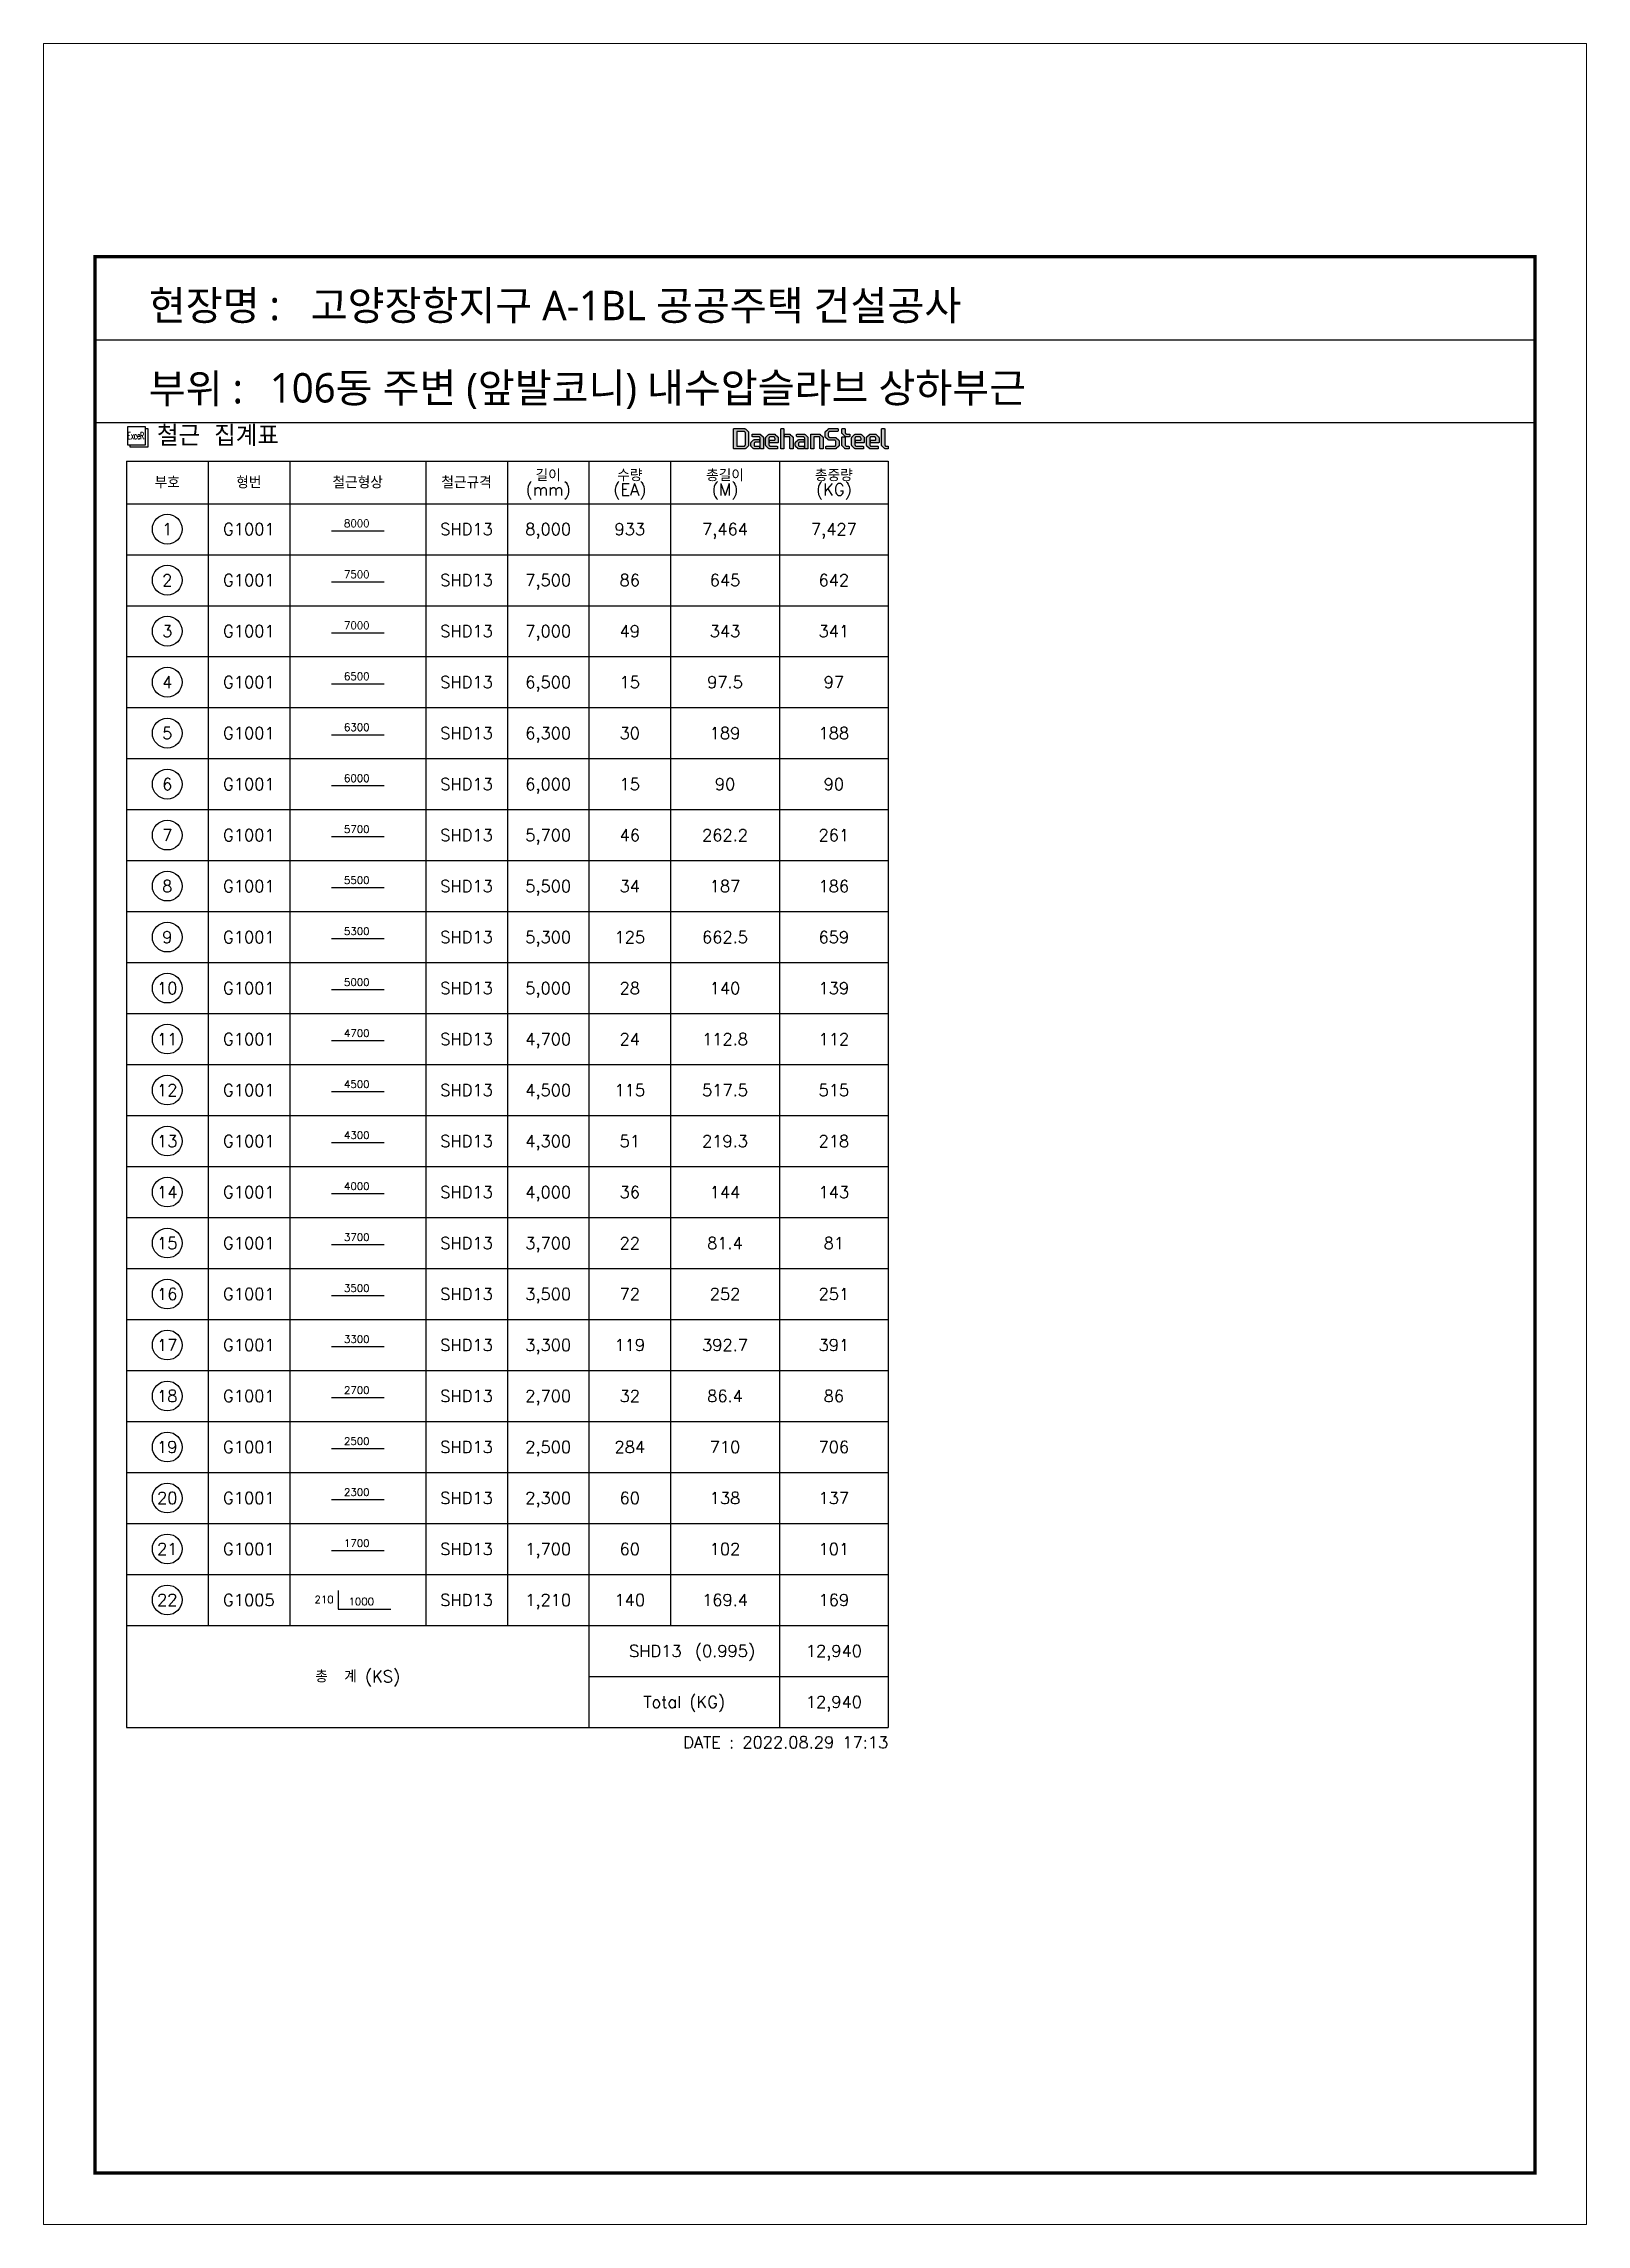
# Model space of a CAD drawing. Header units: millimetres. Extents: x 327808 to 2562540, y -728300 to 402793.
# Drawn here: x 516989 to 544205, y -264021 to -225530 of the extents above; entities that cross this region are included whole.
import ezdxf
from ezdxf.enums import TextEntityAlignment as Align

# ---------------------------------------------------------------- set-up
doc = ezdxf.new("R2010")
doc.units = ezdxf.units.MM
doc.header["$LTSCALE"] = 140
for name, color, linetype in [('AMAC-TITLE', 7, 'Continuous'), ('FORM-L', 7, 'Continuous'), ('SHOPLINE', 7, 'Continuous'), ('XDIM', 7, 'Continuous')]:
    doc.layers.add(name, color=color, linetype=linetype)
doc.layers.add('TEXT', color=3, linetype='Continuous', lineweight=9)
doc.styles.add('XRebar', font='Romans.shx', dxfattribs={"bigfont": 'whgtxt.shx'})
doc.styles.add('XRebar2', font='Romans.shx')
doc.styles.add('돋움', font='malgun.ttf')

msp = doc.modelspace()

# ---------------------------------------------------------------- texts
at = {"layer": 'AMAC-TITLE', "color": 2, "linetype": 'Continuous', "style": '돋움'}
msp.add_text('106동 주변 (앞발코니) 내수압슬라브 상하부근', height=519.024, dxfattribs=at).set_placement((520980.6, -231864.6))
at = {"layer": 'XDIM', "color": 30, "linetype": 'Continuous', "ltscale": 1.29965e-311, "style": 'XRebar', "width": 0.5}
msp.add_text('ExceR.', height=120, dxfattribs=at).set_placement((518630, -232450), align=Align.MIDDLE_CENTER)
at = {"layer": 'XDIM', "color": 50, "linetype": 'Continuous', "ltscale": 1.29965e-311, "style": 'XRebar'}
msp.add_text('철근 집계표', height=360, dxfattribs=at).set_placement((518990, -232450), align=Align.MIDDLE_LEFT)
for s, p in [('부호', (519170, -233275)), ('형번', (520610, -233275)), ('철근형상', (522530, -233275)), ('철근규격', (524450, -233275)), ('(mm)', (525890, -233401)), ('길이', (525890, -233149)), ('(EA)', (527330, -233401)), ('수량', (527330, -233149)), ('총길이', (529010, -233149)), ('(M)', (529010, -233401)), ('총중량', (530930, -233149)), ('(KG)', (530930, -233401)), ('1', (519170, -234100)), ('G1001', (520610, -234100)), ('SHD13', (524450, -234100)), ('8,000', (525890, -234100)), ('933', (527330, -234100)), ('7,464', (529010, -234100)), ('7,427', (530930, -234100)), ('2', (519170, -235000)), ('G1001', (520610, -235000)), ('SHD13', (524450, -235000)), ('7,500', (525890, -235000)), ('86', (527330, -235000)), ('645', (529010, -235000)), ('642', (530930, -235000)), ('3', (519170, -235900)), ('G1001', (520610, -235900)), ('SHD13', (524450, -235900)), ('7,000', (525890, -235900)), ('49', (527330, -235900)), ('343', (529010, -235900)), ('341', (530930, -235900)), ('4', (519170, -236800)), ('G1001', (520610, -236800)), ('SHD13', (524450, -236800)), ('6,500', (525890, -236800)), ('15', (527330, -236800)), ('97.5', (529010, -236800)), ('97', (530930, -236800)), ('5', (519170, -237700)), ('G1001', (520610, -237700)), ('SHD13', (524450, -237700)), ('6,300', (525890, -237700)), ('30', (527330, -237700)), ('189', (529010, -237700)), ('188', (530930, -237700)), ('6', (519170, -238600)), ('G1001', (520610, -238600)), ('SHD13', (524450, -238600)), ('6,000', (525890, -238600)), ('15', (527330, -238600)), ('90', (529010, -238600)), ('90', (530930, -238600)), ('7', (519170, -239500)), ('G1001', (520610, -239500)), ('SHD13', (524450, -239500)), ('5,700', (525890, -239500)), ('46', (527330, -239500)), ('262.2', (529010, -239500)), ('261', (530930, -239500)), ('8', (519170, -240400)), ('G1001', (520610, -240400)), ('SHD13', (524450, -240400)), ('5,500', (525890, -240400)), ('34', (527330, -240400)), ('187', (529010, -240400)), ('186', (530930, -240400)), ('9', (519170, -241300)), ('G1001', (520610, -241300)), ('SHD13', (524450, -241300)), ('5,300', (525890, -241300)), ('125', (527330, -241300)), ('662.5', (529010, -241300)), ('659', (530930, -241300)), ('10', (519170, -242200)), ('G1001', (520610, -242200)), ('SHD13', (524450, -242200)), ('5,000', (525890, -242200)), ('28', (527330, -242200)), ('140', (529010, -242200)), ('139', (530930, -242200)), ('11', (519170, -243100)), ('G1001', (520610, -243100)), ('SHD13', (524450, -243100)), ('4,700', (525890, -243100)), ('24', (527330, -243100)), ('112.8', (529010, -243100)), ('112', (530930, -243100)), ('12', (519170, -244000)), ('G1001', (520610, -244000)), ('SHD13', (524450, -244000)), ('4,500', (525890, -244000)), ('115', (527330, -244000)), ('517.5', (529010, -244000)), ('515', (530930, -244000)), ('13', (519170, -244900)), ('G1001', (520610, -244900)), ('SHD13', (524450, -244900)), ('4,300', (525890, -244900)), ('51', (527330, -244900)), ('219.3', (529010, -244900)), ('218', (530930, -244900)), ('14', (519170, -245800)), ('G1001', (520610, -245800)), ('SHD13', (524450, -245800)), ('4,000', (525890, -245800)), ('36', (527330, -245800)), ('144', (529010, -245800)), ('143', (530930, -245800)), ('15', (519170, -246700)), ('G1001', (520610, -246700)), ('SHD13', (524450, -246700)), ('3,700', (525890, -246700)), ('22', (527330, -246700)), ('81.4', (529010, -246700)), ('81', (530930, -246700)), ('16', (519170, -247600)), ('G1001', (520610, -247600)), ('SHD13', (524450, -247600)), ('3,500', (525890, -247600)), ('72', (527330, -247600)), ('252', (529010, -247600)), ('251', (530930, -247600)), ('17', (519170, -248500)), ('G1001', (520610, -248500)), ('SHD13', (524450, -248500)), ('3,300', (525890, -248500)), ('119', (527330, -248500)), ('392.7', (529010, -248500)), ('391', (530930, -248500)), ('18', (519170, -249400)), ('G1001', (520610, -249400)), ('SHD13', (524450, -249400)), ('2,700', (525890, -249400)), ('32', (527330, -249400)), ('86.4', (529010, -249400)), ('86', (530930, -249400)), ('19', (519170, -250300)), ('G1001', (520610, -250300)), ('SHD13', (524450, -250300)), ('2,500', (525890, -250300)), ('284', (527330, -250300)), ('710', (529010, -250300)), ('706', (530930, -250300)), ('20', (519170, -251200)), ('G1001', (520610, -251200)), ('SHD13', (524450, -251200)), ('2,300', (525890, -251200)), ('60', (527330, -251200)), ('138', (529010, -251200)), ('137', (530930, -251200)), ('21', (519170, -252100)), ('G1001', (520610, -252100)), ('SHD13', (524450, -252100)), ('1,700', (525890, -252100)), ('60', (527330, -252100)), ('102', (529010, -252100)), ('101', (530930, -252100)), ('22', (519170, -253000)), ('G1005', (520610, -253000)), ('SHD13', (524450, -253000)), ('1,210', (525890, -253000)), ('140', (527330, -253000)), ('169.4', (529010, -253000)), ('169', (530930, -253000)), ('SHD13', (527780, -253900)), ('(0.995)', (529010, -253900)), ('12,940', (530930, -253900)), ('총  계 (KS)', (522530, -254350)), ('Total (KG)', (528290, -254800)), ('12,940', (530930, -254800))]:
    msp.add_text(s, height=210, dxfattribs=at).set_placement(p, align=Align.MIDDLE_CENTER)
at = {"layer": 'XDIM', "color": 3, "linetype": 'Continuous', "ltscale": 1.29965e-311, "style": 'XRebar'}
msp.add_text('DATE : 2022.08.29 17:13', height=210, dxfattribs=at).set_placement((531890, -255407.5), align=Align.TOP_RIGHT)

# ---------------------------------------------------------------- blocks, each defined once
blk = doc.blocks.new('zsdfhetshts')
blk.add_lwpolyline([(0, 0), (15120, 0), (15120, 21384), (0, 21384)], close=True)
at = {"layer": 'FORM-L', "const_width": 32.6}
blk.add_lwpolyline([(504, 504), (14616, 504), (14616, 19296), (504, 19296)], close=True, dxfattribs=at)
at = {"layer": 'SHOPLINE'}
blk.add_line((504, 18480), (14625, 18480), dxfattribs=at)
blk.add_lwpolyline([(504, 19296), (14616, 19296), (14616, 17664), (504, 17664)], close=True, dxfattribs=at)
at = {"layer": 'AMAC-TITLE', "color": 3, "linetype": 'Continuous', "style": '돋움'}
for s, height, p in [('현장명 :', 288.3, (1031, 18672)), ('고양장항지구 A-1BL 공공주택 건설공사', 288.35, (2618, 18672)), ('부위 :', 288.3, (1031, 17857))]:
    blk.add_text(s, height=height, dxfattribs=at).set_placement(p)
blk = doc.blocks.new('dhs_logoA')
at = {"color": 30}
for points in [[(357, 585), (428, 516), (429, 516), (433, 512), (436, 507), (438, 502), (441, 497), (442, 491), (443, 485), (443, 480), (443, 119), (443, 119), (443, 112), (442, 107), (440, 101), (438, 96), (435, 91), (432, 86), (428, 82), (357, 13), (357, 13), (354, 10), (351, 8), (347, 6), (344, 4), (341, 3), (340, 3), (336, 2), (331, 1), (327, 0), (323, 0), (21, 0), (21, 0), (16, 0), (12, 2), (8, 3), (5, 6), (3, 9), (1, 12), (0, 17), (0, 21), (0, 577), (0, 578), (0, 583), (2, 587), (3, 590), (6, 593), (9, 596), (12, 597), (17, 598), (21, 598), (323, 598), (323, 598), (328, 598), (332, 597), (336, 596), (341, 595), (341, 595), (345, 594), (348, 592), (351, 590), (354, 588)], [(332, 94), (332, 95), (335, 97), (337, 100), (339, 103), (341, 106), (343, 109), (343, 110), (345, 113), (346, 116), (347, 120), (347, 124), (347, 127), (347, 472), (347, 472), (347, 476), (347, 479), (346, 483), (344, 486), (343, 490), (343, 490), (341, 493), (339, 496), (337, 499), (334, 502), (332, 504), (331, 504), (329, 507), (326, 509), (323, 511), (320, 513), (317, 514), (317, 514), (313, 516), (310, 517), (307, 518), (303, 518), (300, 518), (107, 518), (107, 518), (104, 518), (101, 517), (100, 516), (98, 514), (97, 512), (97, 510), (96, 507), (96, 92), (96, 91), (97, 88), (97, 86), (99, 84), (100, 82), (102, 81), (105, 81), (107, 80), (300, 80), (300, 80), (304, 81), (307, 81), (311, 82), (314, 83), (317, 85), (317, 85), (321, 86), (324, 88), (327, 90), (330, 92)], [(745, 275), (746, 275), (751, 275), (755, 274), (759, 272), (762, 269), (764, 266), (766, 263), (767, 258), (767, 254), (767, 215), (767, 215), (766, 210), (765, 206), (764, 202), (761, 200), (758, 197), (754, 196), (750, 195), (745, 195), (638, 195), (637, 195), (631, 194), (625, 193), (620, 191), (616, 188), (612, 185), (610, 181), (608, 176), (607, 170), (606, 164), (606, 111), (606, 111), (607, 104), (608, 99), (610, 94), (613, 90), (616, 86), (621, 84), (626, 82), (632, 81), (638, 80), (745, 80), (746, 80), (751, 80), (755, 79), (759, 77), (762, 75), (764, 72), (766, 68), (767, 63), (767, 59), (767, 21), (767, 21), (766, 16), (765, 12), (764, 8), (761, 5), (758, 3), (754, 1), (750, 0), (745, 0), (615, 0), (615, 0), (611, 0), (608, 1), (605, 1), (601, 2), (598, 3), (597, 3), (594, 5), (591, 6), (587, 8), (584, 11), (582, 13), (525, 66), (525, 66), (521, 71), (518, 76), (516, 81), (514, 86), (512, 92), (511, 97), (511, 103), (511, 172), (511, 172), (511, 178), (512, 184), (514, 190), (516, 195), (519, 200), (522, 204), (525, 208), (582, 262), (582, 262), (586, 265), (590, 267), (594, 270), (598, 271), (598, 272), (602, 273), (605, 274), (609, 275), (612, 275), (615, 275)], [(883, 321), (883, 21), (883, 21), (882, 16), (881, 12), (879, 8), (877, 5), (874, 3), (870, 1), (866, 0), (861, 0), (808, 0), (807, 0), (802, 0), (798, 2), (794, 3), (791, 6), (789, 9), (788, 12), (787, 17), (786, 21), (786, 312), (786, 313), (786, 316), (786, 320), (785, 324), (783, 327), (782, 330), (782, 331), (780, 334), (778, 337), (776, 340), (773, 342), (771, 345), (771, 345), (768, 348), (765, 350), (762, 352), (759, 353), (756, 354), (756, 355), (752, 356), (749, 358), (746, 358), (742, 359), (739, 359), (570, 359), (570, 359), (565, 360), (561, 361), (557, 362), (554, 365), (552, 368), (550, 371), (549, 376), (549, 380), (549, 418), (549, 419), (550, 424), (551, 428), (552, 431), (555, 434), (558, 436), (562, 438), (566, 439), (570, 439), (762, 439), (762, 439), (766, 439), (769, 438), (773, 438), (776, 437), (779, 436), (780, 436), (784, 434), (787, 433), (790, 431), (793, 428), (796, 426), (867, 358), (868, 357), (872, 353), (875, 348), (878, 343), (880, 338), (881, 332), (882, 326)], [(1040, 312), (1040, 127), (1040, 126), (1041, 123), (1041, 119), (1042, 115), (1044, 112), (1045, 109), (1045, 109), (1047, 106), (1049, 103), (1051, 100), (1054, 97), (1056, 94), (1056, 94), (1059, 92), (1062, 89), (1065, 87), (1068, 86), (1071, 85), (1071, 84), (1075, 83), (1078, 82), (1081, 81), (1085, 80), (1088, 80), (1271, 80), (1272, 80), (1277, 80), (1281, 79), (1284, 77), (1287, 75), (1290, 72), (1291, 68), (1292, 63), (1293, 59), (1293, 21), (1293, 21), (1292, 16), (1291, 12), (1289, 8), (1287, 5), (1284, 3), (1280, 1), (1276, 0), (1271, 0), (1065, 0), (1064, 0), (1060, 0), (1056, 1), (1051, 2), (1047, 3), (1047, 3), (1043, 5), (1040, 6), (1037, 8), (1034, 11), (1031, 13), (959, 82), (959, 82), (955, 87), (952, 92), (949, 97), (947, 102), (945, 107), (944, 113), (944, 119), (944, 321), (944, 321), (945, 327), (946, 333), (947, 338), (949, 344), (952, 349), (956, 353), (959, 358), (1031, 426), (1031, 426), (1034, 429), (1037, 431), (1041, 433), (1044, 435), (1047, 436), (1048, 436), (1051, 437), (1055, 438), (1058, 439), (1062, 439), (1065, 439), (1196, 439), (1196, 439), (1201, 439), (1205, 438), (1209, 437), (1213, 436), (1214, 436), (1217, 434), (1221, 433), (1224, 431), (1227, 428), (1229, 426), (1301, 358), (1301, 357), (1305, 353), (1309, 348), (1311, 343), (1314, 338), (1315, 332), (1316, 326), (1316, 321), (1316, 202), (1316, 202), (1316, 197), (1315, 193), (1313, 189), (1311, 186), (1307, 184), (1304, 183), (1299, 182), (1295, 181), (1081, 181), (1081, 181), (1076, 182), (1072, 183), (1068, 185), (1066, 187), (1063, 190), (1062, 194), (1061, 198), (1060, 202), (1060, 240), (1061, 240), (1061, 246), (1062, 250), (1064, 254), (1066, 257), (1069, 259), (1073, 260), (1077, 261), (1081, 262), (1209, 262), (1209, 262), (1212, 262), (1215, 263), (1217, 264), (1218, 265), (1219, 267), (1220, 270), (1220, 273), (1220, 312), (1220, 313), (1220, 316), (1219, 320), (1218, 324), (1217, 327), (1216, 330), (1216, 331), (1214, 334), (1212, 337), (1209, 340), (1207, 342), (1205, 345), (1205, 345), (1202, 348), (1199, 350), (1196, 352), (1193, 353), (1190, 354), (1189, 355), (1186, 356), (1183, 358), (1179, 358), (1176, 359), (1172, 359), (1088, 359), (1088, 359), (1084, 359), (1081, 358), (1077, 357), (1074, 356), (1071, 354), (1071, 354), (1067, 353), (1064, 351), (1061, 349), (1059, 347), (1056, 345), (1056, 345), (1053, 342), (1051, 339), (1048, 336), (1046, 333), (1045, 330), (1045, 330), (1043, 327), (1042, 323), (1041, 319), (1040, 316)], [(1483, 21), (1483, 21), (1482, 16), (1481, 12), (1480, 8), (1477, 5), (1474, 3), (1471, 1), (1466, 0), (1462, 0), (1408, 0), (1408, 0), (1403, 0), (1398, 2), (1395, 3), (1392, 6), (1390, 9), (1388, 12), (1387, 17), (1387, 21), (1387, 577), (1387, 578), (1387, 583), (1388, 587), (1390, 590), (1392, 593), (1396, 596), (1399, 597), (1403, 598), (1408, 598), (1462, 598), (1462, 598), (1467, 598), (1471, 597), (1475, 595), (1478, 593), (1480, 590), (1481, 586), (1482, 582), (1483, 577)], [(1635, 439), (1635, 439), (1639, 439), (1642, 438), (1646, 438), (1649, 437), (1653, 436), (1653, 436), (1656, 434), (1660, 433), (1663, 431), (1666, 428), (1669, 426), (1740, 358), (1741, 357), (1745, 353), (1748, 348), (1751, 343), (1753, 338), (1754, 332), (1755, 326), (1756, 321), (1756, 21), (1756, 21), (1755, 16), (1754, 12), (1752, 8), (1750, 5), (1747, 3), (1743, 1), (1739, 0), (1734, 0), (1681, 0), (1680, 0), (1675, 0), (1671, 2), (1667, 3), (1664, 6), (1662, 9), (1661, 12), (1660, 17), (1659, 21), (1659, 321), (1659, 321), (1659, 326), (1658, 330), (1657, 335), (1655, 339), (1653, 342), (1651, 346), (1648, 348), (1648, 349), (1644, 352), (1640, 354), (1635, 357), (1630, 358), (1625, 359), (1620, 359), (1524, 359), (1524, 359), (1519, 360), (1514, 361), (1511, 362), (1508, 365), (1505, 368), (1504, 371), (1503, 376), (1503, 380), (1503, 418), (1503, 419), (1503, 424), (1504, 428), (1506, 431), (1508, 434), (1511, 436), (1515, 438), (1520, 439), (1524, 439)], [(2073, 21), (2073, 21), (2073, 16), (2072, 12), (2070, 8), (2068, 5), (2065, 3), (2061, 1), (2057, 0), (2052, 0), (1922, 0), (1922, 0), (1918, 0), (1913, 1), (1908, 2), (1904, 3), (1904, 3), (1900, 5), (1897, 6), (1894, 8), (1891, 11), (1888, 13), (1833, 66), (1832, 66), (1828, 71), (1825, 76), (1822, 81), (1820, 86), (1819, 92), (1818, 97), (1817, 103), (1817, 172), (1817, 172), (1818, 178), (1819, 184), (1820, 190), (1823, 195), (1826, 200), (1829, 204), (1833, 208), (1888, 262), (1888, 262), (1892, 265), (1896, 267), (1900, 270), (1904, 271), (1905, 272), (1908, 273), (1912, 274), (1916, 275), (1919, 275), (1922, 275), (2052, 275), (2052, 275), (2057, 275), (2062, 274), (2065, 272), (2068, 269), (2070, 266), (2072, 263), (2073, 258), (2073, 254), (2073, 215), (2073, 215), (2073, 210), (2072, 206), (2070, 202), (2068, 200), (2065, 197), (2061, 196), (2057, 195), (2052, 195), (1944, 195), (1944, 195), (1937, 194), (1931, 193), (1926, 191), (1922, 188), (1919, 185), (1916, 181), (1914, 176), (1913, 170), (1913, 164), (1913, 111), (1913, 111), (1913, 104), (1915, 99), (1917, 94), (1919, 90), (1923, 86), (1927, 84), (1932, 82), (1938, 81), (1944, 80), (2052, 80), (2052, 80), (2057, 80), (2062, 79), (2065, 77), (2068, 75), (2070, 72), (2072, 68), (2073, 63), (2073, 59)], [(2093, 21), (2093, 312), (2093, 313), (2093, 316), (2092, 320), (2091, 324), (2090, 327), (2089, 330), (2088, 331), (2086, 334), (2084, 337), (2082, 340), (2080, 342), (2077, 345), (2077, 345), (2074, 348), (2072, 350), (2069, 352), (2066, 353), (2063, 354), (2062, 355), (2059, 356), (2056, 358), (2052, 358), (2049, 359), (2046, 359), (1878, 359), (1877, 359), (1872, 360), (1868, 361), (1864, 362), (1861, 365), (1859, 368), (1857, 371), (1856, 376), (1856, 380), (1856, 418), (1856, 419), (1856, 424), (1858, 428), (1859, 431), (1862, 434), (1865, 436), (1869, 438), (1873, 439), (1878, 439), (2069, 439), (2069, 439), (2072, 439), (2076, 438), (2079, 438), (2083, 437), (2086, 436), (2087, 436), (2090, 434), (2094, 433), (2097, 431), (2100, 428), (2103, 426), (2174, 358), (2175, 357), (2178, 353), (2182, 348), (2184, 343), (2187, 338), (2188, 332), (2189, 326), (2189, 321), (2189, 21), (2189, 21), (2189, 16), (2188, 12), (2186, 8), (2184, 5), (2181, 3), (2177, 1), (2173, 0), (2168, 0), (2114, 0), (2114, 0), (2109, 0), (2105, 2), (2101, 3), (2098, 6), (2096, 9), (2095, 12), (2094, 17)], [(2540, 321), (2540, 321), (2539, 326), (2539, 330), (2538, 335), (2536, 339), (2534, 342), (2531, 346), (2529, 348), (2528, 349), (2524, 352), (2520, 354), (2516, 357), (2511, 358), (2506, 359), (2501, 359), (2375, 359), (2374, 359), (2371, 359), (2369, 358), (2367, 357), (2365, 355), (2364, 353), (2364, 350), (2363, 348), (2363, 21), (2363, 21), (2363, 16), (2362, 12), (2360, 8), (2358, 5), (2355, 3), (2351, 1), (2347, 0), (2342, 0), (2289, 0), (2288, 0), (2283, 0), (2279, 2), (2275, 3), (2273, 6), (2270, 9), (2269, 12), (2268, 17), (2268, 21), (2268, 418), (2268, 419), (2268, 424), (2269, 428), (2271, 431), (2273, 434), (2276, 436), (2280, 438), (2284, 439), (2289, 439), (2516, 439), (2516, 439), (2520, 439), (2525, 438), (2529, 437), (2534, 436), (2534, 436), (2537, 434), (2541, 433), (2544, 431), (2547, 428), (2549, 426), (2621, 358), (2622, 357), (2625, 353), (2629, 348), (2631, 343), (2633, 338), (2635, 332), (2636, 326), (2636, 321), (2636, 21), (2636, 21), (2636, 16), (2634, 12), (2633, 8), (2630, 5), (2627, 3), (2624, 1), (2619, 0), (2615, 0), (2561, 0), (2561, 0), (2556, 0), (2552, 2), (2548, 3), (2545, 6), (2543, 9), (2541, 12), (2540, 17), (2540, 21)], [(2996, 94), (2996, 95), (2999, 98), (3003, 102), (3005, 106), (3008, 109), (3008, 110), (3009, 113), (3010, 116), (3011, 120), (3011, 124), (3011, 127), (3011, 212), (3011, 213), (3011, 217), (3011, 220), (3010, 224), (3009, 227), (3008, 230), (3007, 231), (3005, 234), (3003, 237), (3001, 240), (2998, 243), (2996, 245), (2996, 245), (2993, 248), (2990, 250), (2987, 252), (2984, 254), (2981, 256), (2981, 256), (2978, 257), (2974, 258), (2971, 258), (2967, 259), (2964, 259), (2811, 259), (2811, 259), (2807, 259), (2802, 260), (2798, 261), (2793, 262), (2793, 262), (2789, 264), (2785, 267), (2781, 270), (2778, 273), (2706, 341), (2706, 341), (2702, 346), (2699, 350), (2696, 355), (2694, 361), (2692, 366), (2691, 372), (2691, 378), (2691, 480), (2691, 480), (2691, 486), (2692, 492), (2694, 498), (2696, 503), (2699, 508), (2702, 512), (2706, 516), (2778, 585), (2778, 586), (2781, 588), (2784, 590), (2787, 592), (2790, 594), (2793, 595), (2794, 595), (2799, 597), (2803, 597), (2808, 598), (2811, 598), (3058, 598), (3058, 598), (3063, 598), (3067, 597), (3071, 595), (3074, 593), (3076, 590), (3078, 586), (3079, 582), (3079, 577), (3079, 539), (3079, 539), (3079, 534), (3078, 530), (3076, 526), (3073, 523), (3070, 521), (3067, 519), (3062, 519), (3058, 518), (2834, 518), (2834, 518), (2830, 518), (2827, 517), (2824, 517), (2821, 515), (2818, 514), (2817, 514), (2813, 512), (2809, 509), (2806, 507), (2803, 504), (2802, 504), (2800, 501), (2797, 498), (2795, 495), (2793, 492), (2792, 490), (2791, 489), (2790, 486), (2789, 482), (2788, 478), (2787, 475), (2787, 472), (2787, 386), (2787, 386), (2787, 382), (2788, 378), (2789, 375), (2790, 371), (2792, 368), (2792, 367), (2794, 364), (2796, 361), (2798, 359), (2800, 356), (2803, 353), (2803, 353), (2806, 350), (2810, 348), (2814, 345), (2818, 343), (2818, 343), (2821, 341), (2825, 340), (2828, 340), (2831, 339), (2834, 339), (2987, 339), (2988, 339), (2991, 339), (2995, 339), (2998, 338), (3001, 337), (3004, 336), (3005, 336), (3008, 334), (3012, 333), (3015, 331), (3018, 328), (3021, 326), (3093, 258), (3093, 257), (3097, 253), (3100, 248), (3103, 243), (3105, 238), (3107, 232), (3108, 226), (3108, 221), (3108, 119), (3108, 119), (3107, 112), (3107, 107), (3105, 101), (3103, 96), (3100, 91), (3096, 86), (3093, 82), (3021, 13), (3021, 13), (3018, 10), (3015, 8), (3011, 6), (3008, 4), (3004, 3), (3004, 3), (3000, 2), (2996, 1), (2991, 0), (2987, 0), (2736, 0), (2736, 0), (2731, 0), (2726, 2), (2723, 3), (2720, 6), (2717, 9), (2716, 12), (2715, 17), (2715, 21), (2715, 59), (2715, 59), (2715, 64), (2716, 69), (2718, 72), (2720, 75), (2723, 77), (2727, 79), (2731, 80), (2736, 80), (2964, 80), (2965, 80), (2968, 81), (2971, 81), (2975, 82), (2978, 83), (2981, 85), (2982, 85), (2985, 86), (2988, 88), (2991, 90), (2993, 92)], [(3418, 380), (3418, 380), (3417, 375), (3416, 371), (3414, 367), (3412, 364), (3409, 362), (3405, 360), (3401, 359), (3396, 359), (3306, 359), (3305, 359), (3302, 359), (3298, 360), (3295, 361), (3291, 361), (3288, 362), (3288, 362), (3284, 364), (3281, 365), (3277, 367), (3274, 370), (3272, 372), (3200, 441), (3200, 441), (3196, 446), (3193, 450), (3190, 455), (3188, 461), (3186, 466), (3185, 472), (3185, 478), (3185, 577), (3185, 578), (3185, 583), (3186, 587), (3188, 590), (3191, 593), (3194, 595), (3198, 597), (3202, 598), (3207, 598), (3260, 598), (3260, 598), (3265, 598), (3270, 597), (3273, 595), (3276, 593), (3279, 590), (3280, 586), (3281, 582), (3281, 577), (3281, 486), (3281, 485), (3282, 482), (3282, 478), (3283, 474), (3284, 471), (3286, 468), (3286, 468), (3288, 464), (3290, 461), (3292, 458), (3294, 456), (3297, 453), (3297, 453), (3300, 450), (3304, 448), (3308, 445), (3311, 443), (3312, 443), (3315, 442), (3319, 440), (3322, 440), (3325, 439), (3329, 439), (3396, 439), (3397, 439), (3402, 439), (3406, 438), (3410, 436), (3413, 434), (3415, 431), (3416, 427), (3417, 423), (3418, 418)], [(3402, 21), (3402, 21), (3401, 16), (3400, 12), (3398, 8), (3396, 5), (3393, 3), (3389, 1), (3385, 0), (3381, 0), (3306, 0), (3305, 0), (3301, 0), (3296, 1), (3292, 2), (3288, 3), (3288, 3), (3284, 5), (3281, 6), (3277, 8), (3274, 11), (3272, 13), (3200, 82), (3200, 82), (3196, 87), (3193, 92), (3190, 97), (3188, 102), (3186, 107), (3185, 113), (3185, 119), (3185, 338), (3185, 338), (3185, 343), (3186, 348), (3188, 351), (3191, 354), (3194, 356), (3198, 358), (3202, 359), (3207, 359), (3260, 359), (3260, 359), (3265, 359), (3270, 358), (3273, 356), (3276, 354), (3279, 351), (3280, 347), (3281, 343), (3281, 338), (3281, 127), (3281, 126), (3282, 123), (3282, 119), (3283, 115), (3284, 112), (3286, 109), (3286, 109), (3288, 106), (3290, 103), (3292, 100), (3294, 97), (3297, 94), (3297, 94), (3300, 92), (3302, 89), (3305, 87), (3309, 86), (3311, 85), (3312, 84), (3315, 83), (3319, 82), (3322, 81), (3325, 81), (3329, 80), (3381, 80), (3381, 80), (3386, 80), (3390, 79), (3394, 77), (3397, 75), (3399, 72), (3400, 68), (3401, 63), (3402, 59)], [(3733, 345), (3732, 345), (3730, 348), (3727, 350), (3724, 352), (3721, 353), (3718, 354), (3717, 355), (3714, 356), (3711, 358), (3707, 358), (3704, 359), (3701, 359), (3616, 359), (3616, 359), (3612, 359), (3609, 358), (3605, 357), (3602, 356), (3599, 354), (3598, 354), (3595, 353), (3591, 350), (3587, 348), (3584, 345), (3584, 345), (3581, 342), (3579, 339), (3576, 336), (3574, 333), (3572, 330), (3572, 330), (3571, 327), (3570, 323), (3569, 319), (3568, 316), (3568, 312), (3568, 127), (3568, 126), (3569, 123), (3569, 119), (3570, 115), (3571, 112), (3572, 109), (3573, 109), (3575, 105), (3578, 101), (3581, 97), (3584, 94), (3584, 94), (3587, 92), (3590, 89), (3593, 87), (3596, 86), (3599, 85), (3599, 84), (3603, 83), (3606, 82), (3610, 81), (3613, 80), (3616, 80), (3799, 80), (3800, 80), (3805, 80), (3809, 79), (3812, 77), (3815, 75), (3817, 72), (3819, 68), (3820, 63), (3820, 59), (3820, 21), (3820, 21), (3820, 16), (3819, 12), (3817, 8), (3815, 5), (3812, 3), (3808, 1), (3804, 0), (3799, 0), (3593, 0), (3593, 0), (3589, 0), (3586, 1), (3582, 1), (3578, 2), (3575, 3), (3575, 3), (3571, 5), (3568, 6), (3565, 8), (3562, 11), (3559, 13), (3487, 82), (3487, 82), (3483, 87), (3480, 92), (3477, 97), (3475, 102), (3473, 107), (3473, 113), (3472, 119), (3472, 321), (3472, 321), (3473, 327), (3474, 333), (3475, 338), (3477, 344), (3480, 349), (3484, 353), (3487, 358), (3559, 426), (3559, 426), (3562, 429), (3566, 431), (3569, 433), (3572, 435), (3575, 436), (3575, 436), (3579, 437), (3583, 438), (3586, 439), (3590, 439), (3593, 439), (3724, 439), (3725, 439), (3728, 439), (3731, 438), (3734, 438), (3738, 437), (3741, 436), (3742, 436), (3745, 434), (3749, 433), (3752, 431), (3755, 428), (3758, 426), (3829, 358), (3829, 357), (3833, 353), (3837, 348), (3840, 343), (3842, 338), (3843, 332), (3844, 326), (3845, 321), (3845, 202), (3845, 202), (3844, 197), (3843, 193), (3841, 189), (3839, 186), (3836, 184), (3832, 183), (3828, 182), (3823, 181), (3609, 181), (3609, 181), (3604, 182), (3600, 183), (3596, 185), (3593, 187), (3591, 190), (3589, 194), (3588, 198), (3588, 202), (3588, 240), (3588, 240), (3588, 246), (3590, 250), (3591, 254), (3594, 257), (3597, 259), (3601, 260), (3605, 261), (3609, 262), (3737, 262), (3738, 262), (3740, 262), (3743, 263), (3745, 264), (3746, 265), (3747, 267), (3748, 270), (3748, 273), (3748, 312), (3748, 313), (3748, 316), (3747, 320), (3746, 324), (3745, 327), (3744, 330), (3743, 331), (3742, 334), (3740, 337), (3737, 340), (3735, 342)], [(4010, 3), (4010, 3), (4007, 5), (4003, 6), (4000, 8), (3997, 11), (3994, 13), (3923, 82), (3922, 82), (3918, 87), (3915, 92), (3913, 97), (3911, 102), (3909, 107), (3908, 113), (3908, 119), (3908, 321), (3908, 321), (3908, 327), (3909, 333), (3911, 338), (3913, 344), (3916, 349), (3919, 353), (3923, 358), (3994, 426), (3995, 426), (3998, 429), (4001, 431), (4004, 433), (4007, 435), (4010, 436), (4011, 436), (4015, 437), (4020, 438), (4024, 439), (4028, 439), (4159, 439), (4159, 439), (4164, 439), (4168, 438), (4173, 437), (4177, 436), (4177, 436), (4180, 434), (4184, 433), (4187, 431), (4190, 428), (4193, 426), (4264, 358), (4265, 357), (4269, 353), (4272, 348), (4275, 343), (4277, 338), (4278, 332), (4279, 326), (4279, 321), (4279, 202), (4279, 202), (4279, 197), (4278, 193), (4276, 189), (4274, 186), (4271, 184), (4267, 183), (4263, 182), (4258, 181), (4044, 181), (4044, 181), (4039, 182), (4035, 183), (4032, 185), (4029, 187), (4026, 190), (4025, 194), (4024, 198), (4024, 202), (4024, 240), (4024, 240), (4024, 246), (4025, 250), (4027, 254), (4029, 257), (4032, 259), (4036, 260), (4040, 261), (4044, 262), (4172, 262), (4173, 262), (4175, 262), (4178, 263), (4180, 264), (4181, 265), (4182, 267), (4183, 270), (4183, 273), (4183, 312), (4183, 313), (4183, 316), (4183, 320), (4182, 324), (4181, 327), (4179, 330), (4179, 331), (4177, 334), (4175, 337), (4173, 340), (4170, 342), (4168, 345), (4168, 345), (4165, 348), (4162, 350), (4159, 352), (4156, 353), (4153, 354), (4153, 355), (4149, 356), (4146, 358), (4143, 358), (4139, 359), (4136, 359), (4051, 359), (4051, 359), (4047, 359), (4044, 358), (4041, 357), (4037, 356), (4034, 354), (4034, 354), (4031, 353), (4028, 351), (4025, 349), (4022, 347), (4019, 345), (4019, 345), (4016, 342), (4014, 339), (4012, 336), (4010, 333), (4008, 330), (4008, 330), (4006, 327), (4005, 323), (4004, 319), (4004, 316), (4003, 312), (4003, 127), (4003, 126), (4004, 123), (4004, 119), (4005, 115), (4007, 112), (4008, 109), (4008, 109), (4010, 106), (4012, 103), (4014, 100), (4017, 97), (4019, 94), (4020, 94), (4022, 92), (4025, 89), (4028, 87), (4031, 86), (4034, 85), (4035, 84), (4038, 83), (4041, 82), (4045, 81), (4048, 80), (4051, 80), (4235, 80), (4235, 80), (4240, 80), (4244, 79), (4248, 77), (4251, 75), (4253, 72), (4255, 68), (4255, 63), (4256, 59), (4256, 21), (4256, 21), (4255, 16), (4254, 12), (4253, 8), (4250, 5), (4247, 3), (4244, 1), (4239, 0), (4235, 0), (4028, 0), (4028, 0), (4024, 0), (4019, 1), (4015, 2)], [(4471, 3), (4471, 3), (4466, 3), (4462, 4), (4457, 5), (4453, 6), (4453, 6), (4449, 8), (4446, 10), (4442, 12), (4439, 14), (4436, 17), (4366, 86), (4365, 86), (4361, 90), (4358, 95), (4355, 99), (4353, 105), (4351, 110), (4351, 116), (4350, 122), (4350, 577), (4350, 578), (4351, 583), (4352, 587), (4353, 590), (4356, 593), (4359, 595), (4363, 597), (4367, 598), (4372, 598), (4425, 598), (4426, 598), (4431, 598), (4435, 597), (4438, 595), (4441, 593), (4444, 590), (4445, 586), (4446, 582), (4446, 577), (4446, 122), (4446, 121), (4447, 116), (4447, 112), (4449, 108), (4450, 104), (4453, 100), (4455, 97), (4458, 94), (4458, 94), (4462, 90), (4466, 88), (4470, 86), (4475, 84), (4481, 84), (4486, 84), (4528, 84), (4529, 83), (4534, 83), (4538, 82), (4542, 80), (4544, 78), (4547, 75), (4548, 71), (4549, 66), (4550, 62), (4550, 25), (4550, 24), (4549, 19), (4548, 15), (4546, 11), (4544, 8), (4541, 6), (4537, 4), (4533, 3), (4528, 3)]]:
    blk.add_lwpolyline(points, close=True, dxfattribs=at)
blk = doc.blocks.new('DHS_LOGO')
at = {"linetype": 'ByBlock'}
h = blk.add_hatch(color=30, dxfattribs=at)
h.dxf.hatch_style = 1
h.paths.add_polyline_path([(21, 598), (17, 598), (12, 597), (9, 596), (6, 593), (3, 590), (2, 587), (0, 583), (0, 578), (0, 577), (0, 21), (0, 17), (1, 12), (3, 9), (5, 6), (8, 3), (12, 2), (16, 0), (21, 0), (21, 0), (323, 0), (327, 0), (331, 1), (336, 2), (340, 3), (341, 3), (344, 4), (347, 6), (351, 8), (354, 10), (357, 13), (357, 13), (428, 82), (432, 86), (435, 91), (438, 96), (440, 101), (442, 107), (443, 112), (443, 119), (443, 119), (443, 480), (443, 485), (442, 491), (441, 497), (438, 502), (436, 507), (433, 512), (429, 516), (428, 516), (357, 585), (354, 588), (351, 590), (348, 592), (345, 594), (341, 595), (341, 595), (336, 596), (332, 597), (328, 598), (323, 598), (323, 598)])
h.paths.add_polyline_path([(300, 518), (303, 518), (307, 518), (310, 517), (313, 516), (317, 514), (320, 513), (323, 511), (326, 509), (329, 507), (332, 504), (334, 502), (337, 499), (339, 496), (341, 493), (343, 490), (344, 486), (346, 483), (347, 479), (347, 476), (347, 472), (347, 127), (347, 124), (347, 120), (346, 116), (345, 113), (343, 110), (343, 109), (341, 106), (339, 103), (337, 100), (335, 97), (332, 94), (330, 92), (327, 90), (324, 88), (321, 86), (317, 85), (314, 83), (311, 82), (307, 81), (304, 81), (300, 80), (107, 80), (105, 81), (102, 81), (100, 82), (99, 84), (97, 86), (97, 88), (96, 92), (96, 507), (97, 510), (97, 512), (98, 514), (100, 516), (101, 517), (104, 518), (107, 518)], flags=16)
h.paths.add_polyline_path([(570, 439), (566, 439), (562, 438), (558, 436), (555, 434), (552, 431), (551, 428), (550, 424), (549, 419), (549, 418), (549, 380), (549, 376), (550, 371), (552, 368), (554, 365), (557, 362), (561, 361), (565, 360), (570, 359), (570, 359), (739, 359), (742, 359), (746, 358), (749, 358), (752, 356), (756, 354), (759, 353), (762, 352), (765, 350), (768, 348), (771, 345), (773, 342), (776, 340), (778, 337), (780, 334), (782, 330), (783, 327), (785, 324), (786, 320), (786, 316), (786, 312), (786, 21), (787, 17), (788, 12), (789, 9), (791, 6), (794, 3), (798, 2), (802, 0), (807, 0), (808, 0), (861, 0), (866, 0), (870, 1), (874, 3), (877, 5), (879, 8), (881, 12), (882, 16), (883, 21), (883, 21), (883, 321), (882, 326), (881, 332), (880, 338), (878, 343), (875, 348), (872, 353), (868, 357), (867, 358), (796, 426), (793, 428), (790, 431), (787, 433), (784, 434), (780, 436), (779, 436), (776, 437), (773, 438), (769, 438), (766, 439), (762, 439), (762, 439)])
h.paths.add_polyline_path([(615, 275), (612, 275), (609, 275), (605, 274), (602, 273), (598, 272), (598, 271), (594, 270), (590, 267), (586, 265), (582, 262), (582, 262), (525, 208), (522, 204), (519, 200), (516, 195), (514, 190), (512, 184), (511, 178), (511, 172), (511, 172), (511, 103), (511, 97), (512, 92), (514, 86), (516, 81), (518, 76), (521, 71), (525, 66), (525, 66), (582, 13), (584, 11), (587, 8), (591, 6), (594, 5), (597, 3), (598, 3), (601, 2), (605, 1), (608, 1), (611, 0), (615, 0), (615, 0), (745, 0), (750, 0), (754, 1), (758, 3), (761, 5), (764, 8), (765, 12), (766, 16), (767, 21), (767, 21), (767, 59), (767, 63), (766, 68), (764, 72), (762, 75), (759, 77), (755, 79), (751, 80), (746, 80), (745, 80), (638, 80), (632, 81), (626, 82), (621, 84), (616, 86), (613, 90), (610, 94), (608, 99), (607, 104), (606, 111), (606, 164), (607, 170), (608, 176), (610, 181), (612, 185), (616, 188), (620, 191), (625, 193), (631, 194), (638, 195), (745, 195), (750, 195), (754, 196), (758, 197), (761, 200), (764, 202), (765, 206), (766, 210), (767, 215), (767, 215), (767, 254), (767, 258), (766, 263), (764, 266), (762, 269), (759, 272), (755, 274), (751, 275), (746, 275), (745, 275)])
h.paths.add_polyline_path([(1172, 359), (1176, 359), (1179, 358), (1183, 358), (1186, 356), (1190, 354), (1193, 353), (1196, 352), (1199, 350), (1202, 348), (1205, 345), (1207, 342), (1209, 340), (1212, 337), (1214, 334), (1216, 330), (1217, 327), (1218, 324), (1219, 320), (1220, 316), (1220, 312), (1220, 273), (1220, 270), (1219, 267), (1218, 265), (1217, 264), (1215, 263), (1212, 262), (1209, 262), (1081, 262), (1077, 261), (1073, 260), (1069, 259), (1066, 257), (1064, 254), (1062, 250), (1061, 246), (1061, 240), (1060, 240), (1060, 202), (1061, 198), (1062, 194), (1063, 190), (1066, 187), (1068, 185), (1072, 183), (1076, 182), (1081, 181), (1081, 181), (1295, 181), (1299, 182), (1304, 183), (1307, 184), (1311, 186), (1313, 189), (1315, 193), (1316, 197), (1316, 202), (1316, 202), (1316, 321), (1316, 326), (1315, 332), (1314, 338), (1311, 343), (1309, 348), (1305, 353), (1301, 357), (1301, 358), (1229, 426), (1227, 428), (1224, 431), (1221, 433), (1217, 434), (1214, 436), (1213, 436), (1209, 437), (1205, 438), (1201, 439), (1196, 439), (1196, 439), (1065, 439), (1062, 439), (1058, 439), (1055, 438), (1051, 437), (1048, 436), (1047, 436), (1044, 435), (1041, 433), (1037, 431), (1034, 429), (1031, 426), (1031, 426), (959, 358), (956, 353), (952, 349), (949, 344), (947, 338), (946, 333), (945, 327), (944, 321), (944, 321), (944, 119), (944, 113), (945, 107), (947, 102), (949, 97), (952, 92), (955, 87), (959, 82), (959, 82), (1031, 13), (1034, 11), (1037, 8), (1040, 6), (1043, 5), (1047, 3), (1047, 3), (1051, 2), (1056, 1), (1060, 0), (1064, 0), (1065, 0), (1271, 0), (1276, 0), (1280, 1), (1284, 3), (1287, 5), (1289, 8), (1291, 12), (1292, 16), (1293, 21), (1293, 21), (1293, 59), (1292, 63), (1291, 68), (1290, 72), (1287, 75), (1284, 77), (1281, 79), (1277, 80), (1272, 80), (1271, 80), (1088, 80), (1085, 80), (1081, 81), (1078, 82), (1075, 83), (1071, 85), (1068, 86), (1065, 87), (1062, 89), (1059, 92), (1056, 94), (1054, 97), (1051, 100), (1049, 103), (1047, 106), (1045, 109), (1044, 112), (1042, 115), (1041, 119), (1041, 123), (1040, 127), (1040, 312), (1040, 316), (1041, 319), (1042, 323), (1043, 327), (1045, 330), (1046, 333), (1048, 336), (1051, 339), (1053, 342), (1056, 345), (1059, 347), (1061, 349), (1064, 351), (1067, 353), (1071, 355), (1074, 356), (1077, 357), (1081, 358), (1084, 359), (1088, 359)])
h.paths.add_polyline_path([(1483, 577), (1482, 582), (1481, 586), (1480, 590), (1478, 593), (1475, 595), (1471, 597), (1467, 598), (1462, 598), (1462, 598), (1408, 598), (1403, 598), (1399, 597), (1396, 596), (1392, 593), (1390, 590), (1388, 587), (1387, 583), (1387, 578), (1387, 577), (1387, 21), (1387, 17), (1388, 12), (1390, 9), (1392, 6), (1395, 3), (1398, 2), (1403, 0), (1408, 0), (1408, 0), (1462, 0), (1466, 0), (1471, 1), (1474, 3), (1477, 5), (1480, 8), (1481, 12), (1482, 16), (1483, 21), (1483, 21)])
h.paths.add_polyline_path([(1524, 439), (1520, 439), (1515, 438), (1511, 436), (1508, 434), (1506, 431), (1504, 428), (1503, 424), (1503, 419), (1503, 418), (1503, 380), (1503, 376), (1504, 371), (1505, 368), (1508, 365), (1511, 362), (1514, 361), (1519, 360), (1524, 359), (1524, 359), (1620, 359), (1625, 359), (1630, 358), (1635, 357), (1640, 354), (1644, 352), (1648, 348), (1651, 346), (1653, 342), (1655, 339), (1657, 335), (1658, 330), (1659, 326), (1659, 321), (1659, 21), (1660, 17), (1661, 12), (1662, 9), (1664, 6), (1667, 3), (1671, 2), (1675, 0), (1680, 0), (1681, 0), (1734, 0), (1739, 0), (1743, 1), (1747, 3), (1750, 5), (1752, 8), (1754, 12), (1755, 16), (1756, 21), (1756, 21), (1756, 321), (1755, 326), (1754, 332), (1753, 338), (1751, 343), (1748, 348), (1745, 353), (1741, 357), (1740, 358), (1669, 426), (1666, 428), (1663, 431), (1660, 433), (1656, 434), (1653, 436), (1653, 436), (1649, 437), (1646, 438), (1642, 438), (1639, 439), (1635, 439), (1635, 439)])
h.paths.add_polyline_path([(1878, 439), (1873, 439), (1869, 438), (1865, 436), (1862, 434), (1859, 431), (1858, 428), (1856, 424), (1856, 419), (1856, 418), (1856, 380), (1856, 376), (1857, 371), (1859, 368), (1861, 365), (1864, 362), (1868, 361), (1872, 360), (1877, 359), (1878, 359), (2046, 359), (2049, 359), (2052, 358), (2056, 358), (2059, 356), (2063, 354), (2066, 353), (2069, 352), (2072, 350), (2074, 348), (2077, 345), (2080, 342), (2082, 340), (2084, 337), (2086, 334), (2089, 330), (2090, 327), (2091, 324), (2092, 320), (2093, 316), (2093, 312), (2093, 21), (2094, 17), (2095, 12), (2096, 9), (2098, 6), (2101, 3), (2105, 2), (2109, 0), (2114, 0), (2114, 0), (2168, 0), (2173, 0), (2177, 1), (2181, 3), (2184, 5), (2186, 8), (2188, 12), (2189, 16), (2189, 21), (2189, 21), (2189, 321), (2189, 326), (2188, 332), (2187, 338), (2184, 343), (2182, 348), (2178, 353), (2175, 357), (2174, 358), (2103, 426), (2100, 428), (2097, 431), (2094, 433), (2090, 434), (2087, 436), (2086, 436), (2083, 437), (2079, 438), (2076, 438), (2072, 439), (2069, 439), (2069, 439)])
h.paths.add_polyline_path([(1833, 208), (1829, 204), (1826, 200), (1823, 195), (1820, 190), (1819, 184), (1818, 178), (1817, 172), (1817, 172), (1817, 103), (1818, 97), (1819, 92), (1820, 86), (1822, 81), (1825, 76), (1828, 71), (1832, 66), (1833, 66), (1888, 13), (1891, 11), (1894, 8), (1897, 6), (1900, 5), (1904, 3), (1904, 3), (1908, 2), (1913, 1), (1918, 0), (1922, 0), (1922, 0), (2052, 0), (2057, 0), (2061, 1), (2065, 3), (2068, 5), (2070, 8), (2072, 12), (2073, 16), (2073, 21), (2073, 21), (2073, 59), (2073, 63), (2072, 68), (2070, 72), (2068, 75), (2065, 77), (2062, 79), (2057, 80), (2052, 80), (2052, 80), (1944, 80), (1938, 81), (1932, 82), (1927, 84), (1923, 86), (1919, 90), (1917, 94), (1915, 99), (1913, 104), (1913, 111), (1913, 164), (1913, 170), (1914, 176), (1916, 181), (1919, 185), (1922, 188), (1926, 191), (1931, 193), (1937, 194), (1944, 195), (2052, 195), (2057, 195), (2061, 196), (2065, 197), (2068, 200), (2070, 202), (2072, 206), (2073, 210), (2073, 215), (2073, 215), (2073, 254), (2073, 258), (2072, 263), (2070, 266), (2068, 269), (2065, 272), (2062, 274), (2057, 275), (2052, 275), (2052, 275), (1922, 275), (1919, 275), (1916, 275), (1912, 274), (1908, 273), (1905, 272), (1904, 271), (1900, 270), (1896, 267), (1892, 265), (1888, 262), (1888, 262)])
h.paths.add_polyline_path([(2289, 439), (2284, 439), (2280, 438), (2276, 436), (2273, 434), (2271, 431), (2269, 428), (2268, 424), (2268, 419), (2268, 418), (2268, 21), (2268, 17), (2269, 12), (2270, 9), (2273, 6), (2275, 3), (2279, 2), (2283, 0), (2288, 0), (2289, 0), (2342, 0), (2347, 0), (2351, 1), (2355, 3), (2358, 5), (2360, 8), (2362, 12), (2363, 16), (2363, 21), (2363, 21), (2363, 348), (2364, 350), (2364, 353), (2365, 355), (2367, 357), (2369, 358), (2371, 359), (2375, 359), (2501, 359), (2506, 359), (2511, 358), (2516, 357), (2520, 354), (2524, 352), (2529, 348), (2531, 346), (2534, 342), (2536, 339), (2538, 335), (2539, 330), (2539, 326), (2540, 321), (2540, 21), (2540, 17), (2541, 12), (2543, 9), (2545, 6), (2548, 3), (2552, 2), (2556, 0), (2561, 0), (2561, 0), (2615, 0), (2619, 0), (2624, 1), (2627, 3), (2630, 5), (2633, 8), (2634, 12), (2636, 16), (2636, 21), (2636, 21), (2636, 321), (2636, 326), (2635, 332), (2633, 338), (2631, 343), (2629, 348), (2625, 353), (2622, 357), (2621, 358), (2549, 426), (2547, 428), (2544, 431), (2541, 433), (2537, 434), (2534, 436), (2534, 436), (2529, 437), (2525, 438), (2520, 439), (2516, 439), (2516, 439)])
h.paths.add_polyline_path([(2793, 492), (2795, 495), (2797, 498), (2800, 501), (2803, 504), (2806, 507), (2809, 509), (2813, 512), (2818, 514), (2821, 515), (2824, 517), (2827, 517), (2830, 518), (2834, 518), (3058, 518), (3062, 519), (3067, 519), (3070, 521), (3073, 523), (3076, 526), (3078, 530), (3079, 534), (3079, 539), (3079, 539), (3079, 577), (3079, 582), (3078, 586), (3076, 590), (3074, 593), (3071, 595), (3067, 597), (3063, 598), (3058, 598), (3058, 598), (2811, 598), (2808, 598), (2803, 597), (2799, 597), (2794, 595), (2793, 595), (2790, 594), (2787, 592), (2784, 590), (2781, 588), (2778, 586), (2778, 585), (2706, 516), (2702, 512), (2699, 508), (2696, 503), (2694, 498), (2692, 492), (2691, 486), (2691, 480), (2691, 480), (2691, 378), (2691, 372), (2692, 366), (2694, 361), (2696, 355), (2699, 350), (2702, 346), (2706, 341), (2706, 341), (2778, 273), (2781, 270), (2785, 267), (2789, 264), (2793, 262), (2793, 262), (2798, 261), (2802, 260), (2807, 259), (2811, 259), (2811, 259), (2964, 259), (2967, 259), (2971, 258), (2974, 258), (2978, 257), (2981, 256), (2984, 254), (2987, 252), (2990, 250), (2993, 248), (2996, 245), (2998, 243), (3001, 240), (3003, 237), (3005, 234), (3008, 230), (3009, 227), (3010, 224), (3011, 220), (3011, 217), (3011, 212), (3011, 127), (3011, 124), (3011, 120), (3010, 116), (3009, 113), (3008, 109), (3005, 106), (3003, 102), (2999, 98), (2996, 94), (2993, 92), (2991, 90), (2988, 88), (2985, 86), (2981, 84), (2978, 83), (2975, 82), (2971, 81), (2968, 81), (2964, 80), (2736, 80), (2731, 80), (2727, 79), (2723, 77), (2720, 75), (2718, 72), (2716, 69), (2715, 64), (2715, 59), (2715, 59), (2715, 21), (2715, 17), (2716, 12), (2717, 9), (2720, 6), (2723, 3), (2726, 2), (2731, 0), (2736, 0), (2736, 0), (2987, 0), (2991, 0), (2996, 1), (3000, 2), (3004, 3), (3004, 3), (3008, 4), (3011, 6), (3015, 8), (3018, 10), (3021, 13), (3021, 13), (3093, 82), (3096, 86), (3100, 91), (3103, 96), (3105, 101), (3107, 107), (3107, 112), (3108, 119), (3108, 119), (3108, 221), (3108, 226), (3107, 232), (3105, 238), (3103, 243), (3100, 248), (3097, 253), (3093, 257), (3093, 258), (3021, 326), (3018, 328), (3015, 331), (3012, 333), (3008, 334), (3005, 336), (3001, 337), (2998, 338), (2995, 339), (2991, 339), (2988, 339), (2987, 339), (2834, 339), (2831, 339), (2828, 340), (2825, 340), (2821, 341), (2818, 343), (2814, 345), (2810, 348), (2806, 350), (2803, 353), (2800, 356), (2798, 359), (2796, 361), (2794, 364), (2792, 368), (2790, 371), (2789, 375), (2788, 378), (2787, 382), (2787, 386), (2787, 472), (2787, 475), (2788, 478), (2789, 482), (2790, 486), (2792, 489)])
h.paths.add_polyline_path([(3283, 474), (3282, 478), (3282, 482), (3281, 486), (3281, 577), (3281, 582), (3280, 586), (3279, 590), (3276, 593), (3273, 595), (3270, 597), (3265, 598), (3260, 598), (3260, 598), (3207, 598), (3202, 598), (3198, 597), (3194, 595), (3191, 593), (3188, 590), (3186, 587), (3185, 583), (3185, 578), (3185, 577), (3185, 478), (3185, 472), (3186, 466), (3188, 461), (3190, 455), (3193, 450), (3196, 446), (3200, 441), (3200, 441), (3272, 372), (3274, 370), (3277, 367), (3281, 365), (3284, 364), (3288, 362), (3288, 362), (3291, 361), (3295, 361), (3298, 360), (3302, 359), (3305, 359), (3306, 359), (3396, 359), (3401, 359), (3405, 360), (3409, 362), (3412, 364), (3414, 367), (3416, 371), (3417, 375), (3418, 380), (3418, 380), (3418, 418), (3417, 423), (3416, 427), (3415, 431), (3413, 434), (3410, 436), (3406, 438), (3402, 439), (3397, 439), (3396, 439), (3329, 439), (3325, 439), (3322, 440), (3319, 440), (3315, 442), (3312, 443), (3308, 445), (3304, 448), (3300, 450), (3297, 453), (3294, 456), (3292, 458), (3290, 461), (3288, 464), (3286, 468), (3284, 471)])
h.paths.add_polyline_path([(3207, 359), (3202, 359), (3198, 358), (3194, 356), (3191, 354), (3188, 351), (3186, 348), (3185, 343), (3185, 338), (3185, 338), (3185, 119), (3185, 113), (3186, 107), (3188, 102), (3190, 97), (3193, 92), (3196, 87), (3200, 82), (3200, 82), (3272, 13), (3274, 11), (3277, 8), (3281, 6), (3284, 5), (3288, 3), (3288, 3), (3292, 2), (3296, 1), (3301, 0), (3305, 0), (3306, 0), (3381, 0), (3385, 0), (3389, 1), (3393, 3), (3396, 5), (3398, 8), (3400, 12), (3401, 16), (3402, 21), (3402, 21), (3402, 59), (3401, 63), (3400, 68), (3399, 72), (3397, 75), (3394, 77), (3390, 79), (3386, 80), (3381, 80), (3381, 80), (3329, 80), (3325, 81), (3322, 81), (3319, 82), (3315, 83), (3311, 85), (3309, 86), (3305, 87), (3302, 89), (3300, 92), (3297, 94), (3294, 97), (3292, 100), (3290, 103), (3288, 106), (3286, 109), (3284, 112), (3283, 115), (3282, 119), (3282, 123), (3281, 127), (3281, 338), (3281, 343), (3280, 347), (3279, 351), (3276, 354), (3273, 356), (3270, 358), (3265, 359), (3260, 359), (3260, 359)])
h.paths.add_polyline_path([(3595, 353), (3599, 355), (3602, 356), (3605, 357), (3609, 358), (3612, 359), (3616, 359), (3701, 359), (3704, 359), (3707, 358), (3711, 358), (3714, 356), (3718, 354), (3721, 353), (3724, 352), (3727, 350), (3730, 348), (3733, 345), (3735, 342), (3737, 340), (3740, 337), (3742, 334), (3743, 330), (3745, 327), (3746, 324), (3747, 320), (3748, 316), (3748, 312), (3748, 273), (3748, 270), (3747, 267), (3746, 265), (3745, 264), (3743, 263), (3740, 262), (3737, 262), (3609, 262), (3605, 261), (3601, 260), (3597, 259), (3594, 257), (3591, 254), (3590, 250), (3588, 246), (3588, 240), (3588, 240), (3588, 202), (3588, 198), (3589, 194), (3591, 190), (3593, 187), (3596, 185), (3600, 183), (3604, 182), (3609, 181), (3609, 181), (3823, 181), (3828, 182), (3832, 183), (3836, 184), (3839, 186), (3841, 189), (3843, 193), (3844, 197), (3845, 202), (3845, 202), (3845, 321), (3844, 326), (3843, 332), (3842, 338), (3840, 343), (3837, 348), (3833, 353), (3829, 357), (3829, 358), (3758, 426), (3755, 428), (3752, 431), (3749, 433), (3745, 434), (3742, 436), (3741, 436), (3738, 437), (3734, 438), (3731, 438), (3728, 439), (3725, 439), (3724, 439), (3593, 439), (3590, 439), (3586, 439), (3583, 438), (3579, 437), (3575, 436), (3575, 436), (3572, 435), (3569, 433), (3566, 431), (3562, 429), (3559, 426), (3559, 426), (3487, 358), (3484, 353), (3480, 349), (3477, 344), (3475, 338), (3474, 333), (3473, 327), (3472, 321), (3472, 321), (3472, 119), (3473, 113), (3473, 107), (3475, 102), (3477, 97), (3480, 92), (3483, 87), (3487, 82), (3487, 82), (3559, 13), (3562, 11), (3565, 8), (3568, 6), (3571, 5), (3575, 3), (3575, 3), (3578, 2), (3582, 1), (3586, 1), (3589, 0), (3593, 0), (3593, 0), (3799, 0), (3804, 0), (3808, 1), (3812, 3), (3815, 5), (3817, 8), (3819, 12), (3820, 16), (3820, 21), (3820, 21), (3820, 59), (3820, 63), (3819, 68), (3817, 72), (3815, 75), (3812, 77), (3809, 79), (3805, 80), (3800, 80), (3799, 80), (3616, 80), (3613, 80), (3610, 81), (3606, 82), (3603, 83), (3598, 85), (3596, 86), (3593, 87), (3590, 89), (3587, 92), (3584, 94), (3581, 97), (3578, 101), (3575, 105), (3572, 109), (3571, 112), (3570, 115), (3569, 119), (3569, 123), (3568, 127), (3568, 312), (3568, 316), (3569, 319), (3570, 323), (3571, 327), (3572, 330), (3574, 333), (3576, 336), (3579, 339), (3581, 342), (3584, 345), (3587, 348), (3591, 350)])
h.paths.add_polyline_path([(4003, 312), (4004, 316), (4004, 319), (4005, 323), (4006, 327), (4008, 330), (4010, 333), (4012, 336), (4014, 339), (4016, 342), (4019, 345), (4022, 347), (4025, 349), (4028, 351), (4031, 353), (4034, 355), (4037, 356), (4041, 357), (4044, 358), (4047, 359), (4051, 359), (4136, 359), (4139, 359), (4143, 358), (4146, 358), (4149, 356), (4153, 354), (4156, 353), (4159, 352), (4162, 350), (4165, 348), (4168, 345), (4170, 342), (4173, 340), (4175, 337), (4177, 334), (4179, 330), (4181, 327), (4182, 324), (4183, 320), (4183, 316), (4183, 312), (4183, 273), (4183, 270), (4182, 267), (4181, 265), (4180, 264), (4178, 263), (4175, 262), (4172, 262), (4044, 262), (4040, 261), (4036, 260), (4032, 259), (4029, 257), (4027, 254), (4025, 250), (4024, 246), (4024, 240), (4024, 240), (4024, 202), (4024, 198), (4025, 194), (4026, 190), (4029, 187), (4032, 185), (4035, 183), (4039, 182), (4044, 181), (4044, 181), (4258, 181), (4263, 182), (4267, 183), (4271, 184), (4274, 186), (4276, 189), (4278, 193), (4279, 197), (4279, 202), (4279, 202), (4279, 321), (4279, 326), (4278, 332), (4277, 338), (4275, 343), (4272, 348), (4269, 353), (4265, 357), (4264, 358), (4193, 426), (4190, 428), (4187, 431), (4184, 433), (4180, 434), (4177, 436), (4177, 436), (4173, 437), (4168, 438), (4164, 439), (4159, 439), (4159, 439), (4028, 439), (4024, 439), (4020, 438), (4015, 437), (4011, 436), (4010, 436), (4007, 435), (4004, 433), (4001, 431), (3998, 429), (3995, 426), (3994, 426), (3923, 358), (3919, 353), (3916, 349), (3913, 344), (3911, 338), (3909, 333), (3908, 327), (3908, 321), (3908, 321), (3908, 119), (3908, 113), (3909, 107), (3911, 102), (3913, 97), (3915, 92), (3918, 87), (3922, 82), (3923, 82), (3994, 13), (3997, 11), (4000, 8), (4003, 6), (4007, 5), (4010, 3), (4010, 3), (4015, 2), (4019, 1), (4024, 0), (4028, 0), (4028, 0), (4235, 0), (4239, 0), (4244, 1), (4247, 3), (4250, 5), (4253, 8), (4254, 12), (4255, 16), (4256, 21), (4256, 21), (4256, 59), (4255, 63), (4255, 68), (4253, 72), (4251, 75), (4248, 77), (4244, 79), (4240, 80), (4235, 80), (4235, 80), (4051, 80), (4048, 80), (4045, 81), (4041, 82), (4038, 83), (4034, 85), (4031, 86), (4028, 87), (4025, 89), (4022, 92), (4019, 94), (4017, 97), (4014, 100), (4012, 103), (4010, 106), (4008, 109), (4007, 112), (4005, 115), (4004, 119), (4004, 123), (4003, 127)])
h.paths.add_polyline_path([(4350, 122), (4351, 116), (4351, 110), (4353, 105), (4355, 99), (4358, 95), (4361, 90), (4365, 86), (4366, 86), (4436, 17), (4439, 14), (4442, 12), (4446, 10), (4449, 8), (4453, 6), (4453, 6), (4457, 5), (4462, 4), (4466, 3), (4471, 3), (4471, 3), (4528, 3), (4533, 3), (4537, 4), (4541, 6), (4544, 8), (4546, 11), (4548, 15), (4549, 19), (4550, 24), (4550, 25), (4550, 62), (4549, 66), (4548, 71), (4547, 75), (4544, 78), (4542, 80), (4538, 82), (4534, 83), (4529, 83), (4528, 84), (4486, 84), (4481, 84), (4475, 84), (4470, 86), (4466, 88), (4462, 90), (4458, 94), (4455, 97), (4453, 100), (4450, 104), (4449, 108), (4447, 112), (4447, 116), (4446, 122), (4446, 577), (4446, 582), (4445, 586), (4444, 590), (4441, 593), (4438, 595), (4435, 597), (4431, 598), (4426, 598), (4425, 598), (4372, 598), (4367, 598), (4363, 597), (4359, 595), (4356, 593), (4353, 590), (4352, 587), (4351, 583), (4350, 578), (4350, 577)])
blk.add_blockref('dhs_logoA', (0, 0))
blk = doc.blocks.new('DHS_G1001')
at = {"layer": 'XDIM', "color": 1, "linetype": 'Continuous', "ltscale": 2.29892e-317}
blk.add_lwpolyline([(-768, -45), (780, -45)], dxfattribs=at)
at = {"layer": 'XDIM', "color": 3, "linetype": 'Continuous', "ltscale": 2.29892e-317, "style": 'XRebar2'}
blk.add_attdef('A', text='', height=219, dxfattribs=at).set_placement((-27, -3), align=Align.BOTTOM_CENTER)
blk = doc.blocks.new('DHS_G1005')
at = {"layer": 'XDIM', "color": 1, "linetype": 'Continuous', "ltscale": 2.29892e-317}
blk.add_lwpolyline([(-573, 282), (-573, -267), (975, -267)], dxfattribs=at)
at = {"layer": 'XDIM', "color": 3, "linetype": 'Continuous', "ltscale": 2.29892e-317, "style": 'XRebar2'}
blk.add_attdef('A', text='', height=219, dxfattribs=at).set_placement((-708, -162), align=Align.BOTTOM_RIGHT)
blk.add_attdef('B', text='', height=219, dxfattribs=at).set_placement((105, -222), align=Align.BOTTOM_CENTER)

# ---------------------------------------------------------------- linework, layer by layer
at = {"layer": 'XDIM', "color": 30, "linetype": 'Continuous', "ltscale": 1.29965e-311}
for p, q in [((518630, -232450), (518631.8, -232450)), ((518630, -232450), (518631.8, -232450)), ((518630, -232450), (518631.8, -232450)), ((518630, -232450), (518631.8, -232450)), ((518450, -232900), (531890, -232900)), ((518450, -232900), (518450, -255250)), ((519890, -232900), (519890, -253450)), ((521330, -232900), (521330, -253450)), ((523730, -232900), (523730, -253450)), ((525170, -232900), (525170, -253450)), ((526610, -232900), (526610, -255250)), ((528050, -232900), (528050, -253450)), ((529970, -232900), (529970, -255250)), ((531890, -232900), (531890, -255250)), ((518450, -233650), (531890, -233650)), ((518450, -234550), (531890, -234550)), ((518450, -235450), (531890, -235450)), ((518450, -236350), (531890, -236350)), ((518450, -237250), (531890, -237250)), ((518450, -238150), (531890, -238150)), ((518450, -239050), (531890, -239050)), ((518450, -239950), (531890, -239950)), ((518450, -240850), (531890, -240850)), ((518450, -241750), (531890, -241750)), ((518450, -242650), (531890, -242650)), ((518450, -243550), (531890, -243550)), ((518450, -244450), (531890, -244450)), ((518450, -245350), (531890, -245350)), ((518450, -246250), (531890, -246250)), ((518450, -247150), (531890, -247150)), ((518450, -248050), (531890, -248050)), ((518450, -248950), (531890, -248950)), ((518450, -249850), (531890, -249850)), ((518450, -250750), (531890, -250750)), ((518450, -251650), (531890, -251650)), ((518450, -252550), (531890, -252550)), ((518450, -253450), (531890, -253450)), ((526610, -254350), (531890, -254350)), ((518450, -255250), (531890, -255250))]:
    msp.add_line(p, q, dxfattribs=at)
at = {"layer": 'XDIM', "color": 50, "linetype": 'Continuous', "ltscale": 1.29965e-311}
msp.add_lwpolyline([(518511.2, -232608.4), (518788.4, -232608.4), (518788.4, -232291.6), (518471.6, -232291.6), (518471.6, -232608.4), (518511.2, -232608.4), (518511.2, -232648), (518831.6, -232648), (518831.6, -232327.6), (518788.4, -232327.6)], dxfattribs=at)
for centre in [(519170, -234100), (519170, -235000), (519170, -235900), (519170, -236800), (519170, -237700), (519170, -238600), (519170, -239500), (519170, -240400), (519170, -241300), (519170, -242200), (519170, -243100), (519170, -244000), (519170, -244900), (519170, -245800), (519170, -246700), (519170, -247600), (519170, -248500), (519170, -249400), (519170, -250300), (519170, -251200), (519170, -252100), (519170, -253000)]:
    msp.add_circle(centre, 262.5, dxfattribs=at)
at = {"layer": 'XDIM', "color": 30, "linetype": 'Continuous', "ltscale": 1.29965e-311}
msp.add_solid([(518450, -232900), (518450.1, -232900), (518450, -232900)], dxfattribs=at)

# ---------------------------------------------------------------- block references
at = {"layer": 'TEXT', "color": 4, "xscale": 1.8, "yscale": 1.8, "zscale": 1.8}
msp.add_blockref('zsdfhetshts', (516989.4, -264020.8), dxfattribs=at)
at = {"layer": 'XDIM', "color": 3, "linetype": 'Continuous', "ltscale": 1.29965e-311, "xscale": 0.6, "yscale": 0.6, "zscale": 0.6}
msp.add_blockref('DHS_LOGO', (529160.2, -232684), dxfattribs=at)
at = {"layer": 'XDIM', "color": 50, "linetype": 'Continuous', "ltscale": 1.29965e-311, "xscale": 0.6, "yscale": 0.6, "zscale": 0.6}
for name, p, values in [('DHS_G1001', (522530, -234100), {'A': '8000'}), ('DHS_G1001', (522530, -235000), {'A': '7500'}), ('DHS_G1001', (522530, -235900), {'A': '7000'}), ('DHS_G1001', (522530, -236800), {'A': '6500'}), ('DHS_G1001', (522530, -237700), {'A': '6300'}), ('DHS_G1001', (522530, -238600), {'A': '6000'}), ('DHS_G1001', (522530, -239500), {'A': '5700'}), ('DHS_G1001', (522530, -240400), {'A': '5500'}), ('DHS_G1001', (522530, -241300), {'A': '5300'}), ('DHS_G1001', (522530, -242200), {'A': '5000'}), ('DHS_G1001', (522530, -243100), {'A': '4700'}), ('DHS_G1001', (522530, -244000), {'A': '4500'}), ('DHS_G1001', (522530, -244900), {'A': '4300'}), ('DHS_G1001', (522530, -245800), {'A': '4000'}), ('DHS_G1001', (522530, -246700), {'A': '3700'}), ('DHS_G1001', (522530, -247600), {'A': '3500'}), ('DHS_G1001', (522530, -248500), {'A': '3300'}), ('DHS_G1001', (522530, -249400), {'A': '2700'}), ('DHS_G1001', (522530, -250300), {'A': '2500'}), ('DHS_G1001', (522530, -251200), {'A': '2300'}), ('DHS_G1001', (522530, -252100), {'A': '1700'}), ('DHS_G1005', (522530, -253000), {'A': '210', 'B': '1000'})]:
    msp.add_blockref(name, p, dxfattribs=at).add_auto_attribs(values)

msp.set_redraw_order([(e.dxf.handle, doc.entitydb.next_handle()) for e in msp.query("TEXT MTEXT ATTDEF DIMENSION ARC_DIMENSION")])  # texts and dimensions are drawn at this point

doc.saveas('drawing.dxf')
